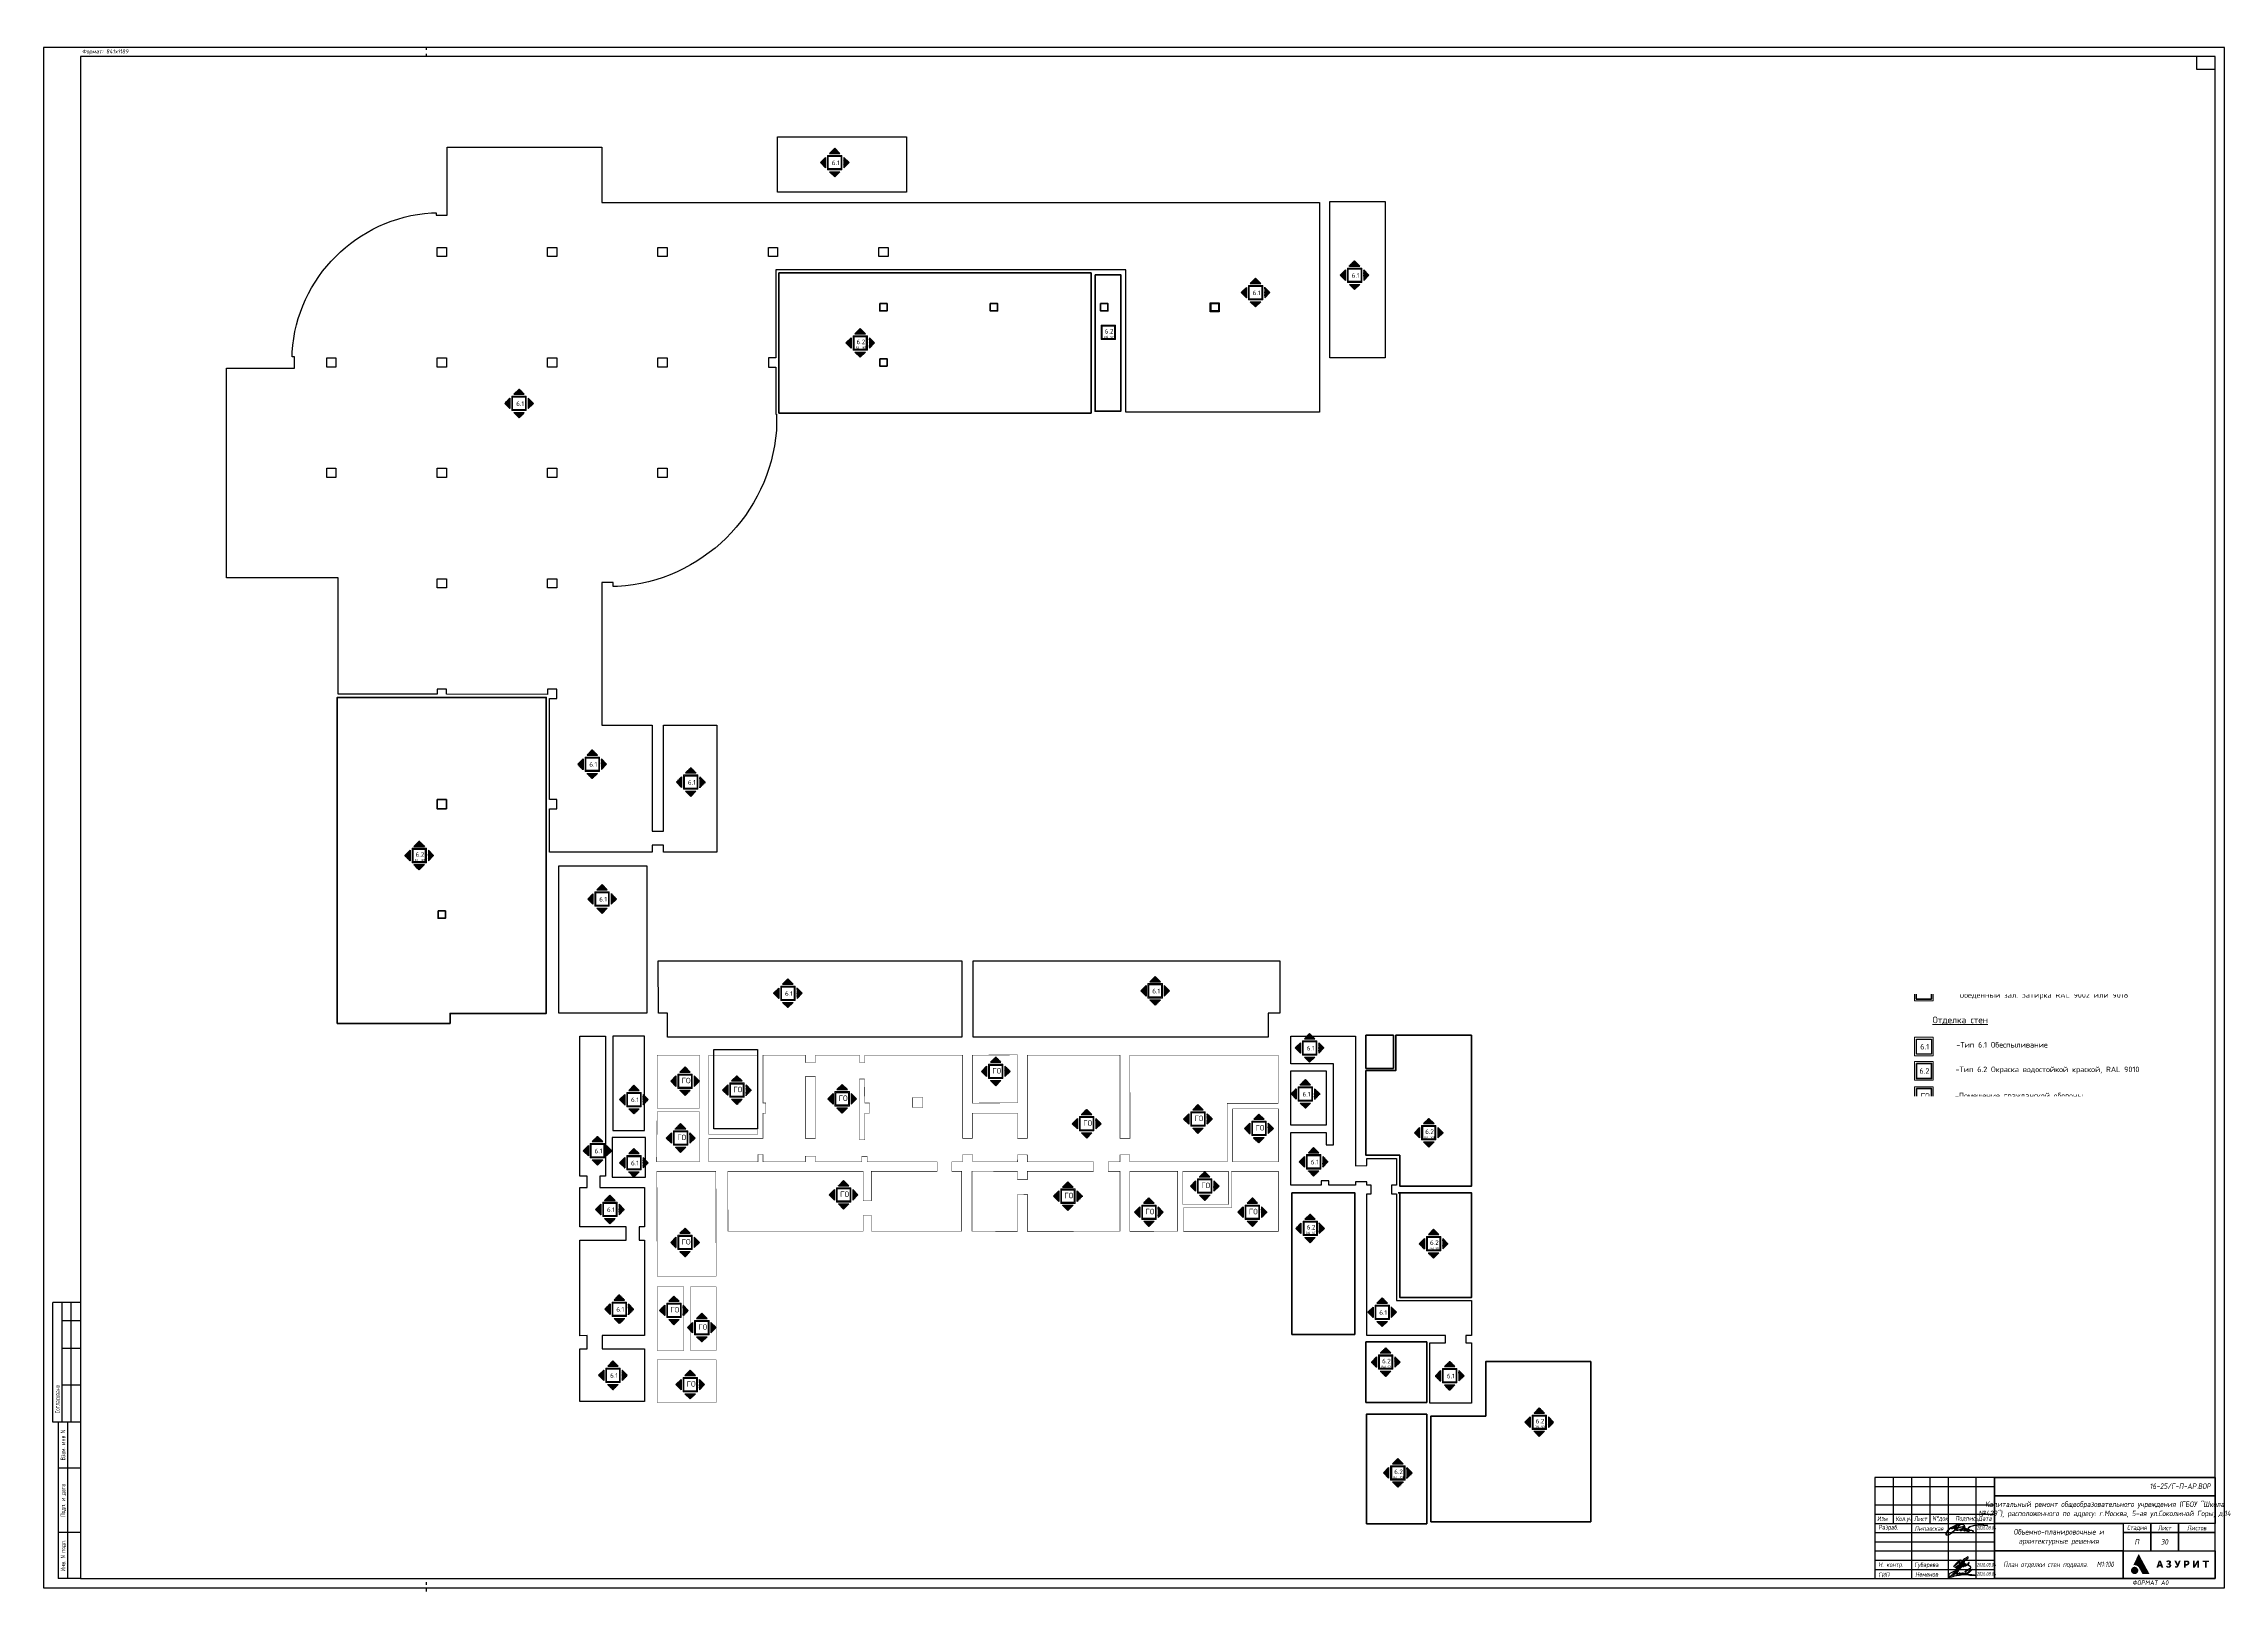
# Paper-space layout '24.стены подвала' of a CAD drawing. Header units: millimetres. Extents: x 267 to 1452, y -69 to 772.
# The model-space entities are those that its viewports show. They can reach past a viewport. Long polylines and large blocks are cut down to what shows.
import ezdxf
from ezdxf.enums import TextEntityAlignment as Align

# ---------------------------------------------------------------- set-up
doc = ezdxf.new("R2010")
doc.units = ezdxf.units.MM
doc.linetypes.add('ACAD_ISO03W100', pattern=[30, 12, -18])
doc.linetypes.add('ADSK_Штрих_ш3 п1_5', pattern=[4.5, 3, -1.5])
for name, color, linetype, lineweight in [('!!!_Отделка стен', 7, 'Continuous', 15), ('_STAMP', 250, 'Continuous', 30), ('_TEXT', 189, 'Continuous', 30), ('Подписи', 5, 'Continuous', 25), ('текст', 7, 'Continuous', 15)]:
    doc.layers.add(name, color=color, linetype=linetype, lineweight=lineweight)
doc.layers.add('_RAMKA', color=7, linetype='Continuous')
doc.layers.add('№ для экспертизы', color=250, linetype='Continuous')
doc.layers.get('Defpoints').off()
doc.styles.add('ISOCPEUR', font='isocpeur.ttf', dxfattribs={"height": 800})
doc.styles.add('ISOCPEUR_9', font='isocpeur.ttf', dxfattribs={"height": 80})
doc.styles.add('SIMPLEX', font='simplex.shx', dxfattribs={"width": 0.85, "oblique": 7})
doc.styles.add('Архитект', font='isocpeur.ttf', dxfattribs={"width": 0.8, "oblique": 8})
doc.styles.add('Архитектурный размер', font='isocpeur.ttf', dxfattribs={"width": 0.8, "oblique": 8})
doc.linetypes.add('зигзаг', pattern='A,0.00254,-5.08,[131,ltypeshp.shx,S=5.08,R=0,X=-5.08,Y=0],-10.16,[131,ltypeshp.shx,S=5.08,R=180,X=5.08,Y=0],-5.08', length=20.32254)
pattern_1 = [(45, (183184.327, -136582.77), (-35.355339, 35.355339), []), (45, (183219.683, -136582.77), (-35.355339, 35.355339), [62.5, -12.5, 0, -12.5])]

# ---------------------------------------------------------------- blocks, each defined once
blk = doc.blocks.new('_DOP_POLE')
at = {"layer": '_STAMP'}
for p, q in [((-15, 85), (-15, 150)), ((0, 150), (-15, 150)), ((-10, 85), (-10, 150)), ((-5, 85), (-5, 150)), ((0, 150), (0, 0)), ((0, 140), (-10, 140)), ((0, 125), (-10, 125)), ((0, 105), (-10, 105)), ((0, 85), (-15, 85)), ((-12, 85), (-12, 0)), ((-7, 85), (-7, 0)), ((0, 60), (-12, 60)), ((0, 25), (-12, 25)), ((0, 0), (-12, 0))]:
    blk.add_line(p, q, dxfattribs=at)
at = {"layer": '_TEXT', "style": 'ISOCPEUR', "width": 0.7}
for s, p in [('Согласовано', (-12.5, 97.5)), ('Взам. инв N', (-9.5, 72.5)), ('Подп. и дата', (-9.5, 42.5)), ('Инв. N подл.', (-9.5, 12.5))]:
    blk.add_text(s, height=2.5, rotation=90, dxfattribs=at).set_placement(p, align=Align.MIDDLE_CENTER)
blk = doc.blocks.new('*U52')
at = {"color": 0}
for p, q in [((1172, 827), (1172, 834)), ((1182, 827), (1172, 827))]:
    blk.add_line(p, q, dxfattribs=at)
at = {"layer": '_RAMKA', "color": 253, "linetype": 'ACAD_ISO03W100', "ltscale": 0.12}
for p, q in [((210, 834), (210, 841)), ((210, 0), (210, 7))]:
    blk.add_line(p, q, dxfattribs=at)
at = {"layer": '_RAMKA', "color": 0}
for points in [[(2, 2), (1187, 2), (1187, 839), (2, 839)], [(22, 7), (1182, 7), (1182, 834), (22, 834)]]:
    blk.add_lwpolyline(points, close=True, dxfattribs=at)
at = {"layer": '_RAMKA'}
blk.add_blockref('_DOP_POLE', (22, 7), dxfattribs=at)
at = {"layer": '_RAMKA', "color": 8, "insert": (23, 836.5), "char_height": 2.2, "attachment_point": 4, "style": 'SIMPLEX'}
blk.add_mtext_dynamic_manual_height_columns('Формат: 841x1189', width=59.756, gutter_width=12.5, heights=[0], dxfattribs=at)
at = {"layer": '_RAMKA', "color": 8, "style": 'SIMPLEX', "oblique": 7, "width": 0.85}
blk.add_attdef('ФОРМАТ_А', (1137, 3.5), '', height=2.5, dxfattribs=at)
blk = doc.blocks.new('Логотип Азурит')
at = {"layer": '_STAMP', "linetype": 'Continuous', "true_color": 0x2a3756}
h = blk.add_hatch(color=159, dxfattribs=at)
h.dxf.hatch_style = 1
h.paths.add_polyline_path([(-39.4, 8.5), (-40, 9.6), (-40.6, 10.7), (-41.1, 11.7), (-41.6, 12.6), (-41.8, 12.9), (-41.9, 13), (-41.9, 12.9), (-42, 12.8), (-42.4, 12), (-42.8, 11.2), (-43.1, 10.5), (-43.5, 9.7), (-44.2, 8.3), (-44.5, 7.6), (-44.7, 7.1), (-44.8, 6.9), (-44.7, 6.9), (-44.5, 7), (-44.3, 7), (-44.1, 7), (-43.9, 7), (-43.7, 6.9), (-43.6, 6.9), (-43.4, 6.9), (-43.2, 6.8), (-43.1, 6.7), (-42.9, 6.7), (-42.7, 6.6), (-42.6, 6.5), (-42.4, 6.4), (-42.3, 6.3), (-42.2, 6.2), (-42, 6), (-41.9, 5.9), (-41.8, 5.8), (-41.7, 5.7), (-41.6, 5.5), (-41.3, 4.9), (-41, 4.4), (-40.6, 3.6), (-40, 2.6), (-39.8, 2.1), (-37.9, 2.1), (-36.5, 2.1), (-35.9, 2.1), (-36.5, 3.1), (-36.8, 3.8), (-37.2, 4.4), (-37.7, 5.3), (-38.2, 6.3), (-38.5, 6.9), (-38.9, 7.5)])
at = {"layer": '_STAMP', "linetype": 'Continuous', "true_color": 0x1447b7}
h = blk.add_hatch(color=162, dxfattribs=at)
h.dxf.hatch_style = 1
h.paths.add_polyline_path([(-42.1, 4.2), (-42.1, 4.4), (-42.1, 4.6), (-42.2, 4.8), (-42.3, 4.9), (-42.4, 5.1), (-42.5, 5.3), (-42.6, 5.4), (-42.7, 5.5), (-42.8, 5.6), (-42.9, 5.7), (-43.1, 5.9), (-43.4, 6), (-43.6, 6), (-43.9, 6.1), (-44.2, 6.1), (-44.4, 6.1), (-44.5, 6), (-44.7, 6), (-44.9, 5.9), (-45, 5.8), (-45.2, 5.7), (-45.4, 5.6), (-45.5, 5.5), (-45.6, 5.3), (-45.7, 5.2), (-45.8, 5), (-45.9, 4.9), (-46, 4.7), (-46, 4.5), (-46.1, 4.3), (-46.1, 4.1), (-46.1, 3.9), (-46, 3.7), (-46, 3.5), (-45.9, 3.4), (-45.9, 3.2), (-45.8, 3.1), (-45.7, 3), (-45.6, 2.9), (-45.5, 2.8), (-45.4, 2.7), (-45.3, 2.6), (-45.2, 2.5), (-45.1, 2.4), (-45, 2.3), (-44.8, 2.3), (-44.7, 2.2), (-44.6, 2.2), (-44.4, 2.2), (-44.3, 2.1), (-44.1, 2.1), (-43.8, 2.1), (-43.6, 2.2), (-43.3, 2.3), (-43.1, 2.4), (-42.9, 2.5), (-42.7, 2.7), (-42.6, 2.8), (-42.4, 3), (-42.3, 3.1), (-42.3, 3.3), (-42.2, 3.5), (-42.1, 3.7), (-42.1, 3.8), (-42.1, 4)])
at = {"layer": '_STAMP', "linetype": 'Continuous', "true_color": 0x2a3756}
h = blk.add_hatch(color=159, dxfattribs=at)
h.dxf.hatch_style = 1
h.paths.add_polyline_path([(-29.3, 7.9), (-29.6, 8.8), (-29.9, 9.5), (-30.4, 9.5), (-30.9, 9.5), (-30.9, 9.4), (-31.3, 8.4), (-31.6, 7.3), (-32, 6.3), (-32.2, 5.6), (-32.1, 5.6), (-31.7, 5.6), (-31.2, 5.6), (-31.1, 6), (-31, 6.4), (-30.4, 6.4), (-29.8, 6.4), (-29.6, 6), (-29.5, 5.6), (-29, 5.6), (-28.5, 5.6), (-28.6, 5.8), (-28.9, 6.8)])
h.paths.add_polyline_path([(-30.8, 7.2), (-30.7, 7.3), (-30.6, 7.9), (-30.4, 8.4), (-30.4, 8.6), (-30.4, 8.7), (-30.4, 8.6), (-30.3, 8.4), (-30.2, 8.1), (-30.1, 7.7), (-30, 7.3), (-30, 7.2), (-30.4, 7.2)], flags=16)
h = blk.add_hatch(color=159, dxfattribs=at)
h.dxf.hatch_style = 1
h.paths.add_polyline_path([(-24.4, 7.3), (-24.5, 7.4), (-24.6, 7.5), (-24.7, 7.6), (-24.8, 7.6), (-24.7, 7.7), (-24.6, 7.8), (-24.5, 7.9), (-24.5, 8), (-24.4, 8.1), (-24.3, 8.2), (-24.3, 8.3), (-24.3, 8.3), (-24.3, 8.5), (-24.3, 8.7), (-24.3, 8.7), (-24.3, 8.8), (-24.4, 9), (-24.5, 9.1), (-24.6, 9.3), (-24.8, 9.4), (-24.9, 9.5), (-25.1, 9.5), (-25.3, 9.6), (-25.6, 9.6), (-25.7, 9.6), (-25.9, 9.6), (-26.1, 9.6), (-26.2, 9.5), (-26.4, 9.5), (-26.5, 9.4), (-26.7, 9.3), (-26.8, 9.2), (-26.9, 9.2), (-26.8, 9), (-26.6, 8.7), (-26.5, 8.5), (-26.5, 8.5), (-26.5, 8.5), (-26.3, 8.6), (-26.2, 8.7), (-26.1, 8.7), (-25.9, 8.8), (-25.8, 8.8), (-25.7, 8.8), (-25.6, 8.8), (-25.5, 8.8), (-25.5, 8.7), (-25.4, 8.7), (-25.3, 8.6), (-25.3, 8.6), (-25.3, 8.5), (-25.3, 8.4), (-25.3, 8.3), (-25.3, 8.2), (-25.4, 8.1), (-25.4, 8.1), (-25.4, 8.1), (-25.5, 8), (-25.6, 8), (-25.8, 8), (-26.1, 8), (-26.1, 7.6), (-26.1, 7.2), (-25.8, 7.2), (-25.5, 7.2), (-25.5, 7.2), (-25.4, 7.2), (-25.3, 7.2), (-25.3, 7.1), (-25.2, 7.1), (-25.2, 7), (-25.2, 7), (-25.2, 6.9), (-25.2, 6.8), (-25.2, 6.7), (-25.2, 6.6), (-25.2, 6.6), (-25.3, 6.5), (-25.3, 6.5), (-25.4, 6.5), (-25.4, 6.4), (-25.5, 6.4), (-25.7, 6.4), (-25.8, 6.4), (-25.9, 6.4), (-26, 6.4), (-26.2, 6.5), (-26.3, 6.6), (-26.4, 6.7), (-26.5, 6.8), (-26.8, 6.5), (-26.9, 6.3), (-27, 6.2), (-27, 6.1), (-27, 6.1), (-26.9, 6.1), (-26.8, 6), (-26.6, 5.8), (-26.4, 5.7), (-26.2, 5.6), (-26, 5.6), (-25.8, 5.6), (-25.5, 5.6), (-25.3, 5.6), (-25.1, 5.6), (-25, 5.7), (-24.9, 5.7), (-24.7, 5.8), (-24.6, 5.9), (-24.5, 5.9), (-24.4, 6), (-24.4, 6.1), (-24.3, 6.2), (-24.3, 6.4), (-24.2, 6.5), (-24.2, 6.7), (-24.2, 6.8), (-24.2, 6.9), (-24.2, 7.1), (-24.3, 7.2), (-24.3, 7.3)])
h = blk.add_hatch(color=159, dxfattribs=at)
h.dxf.hatch_style = 1
h.paths.add_polyline_path([(-19.6, 8), (-19.4, 8.7), (-19.1, 9.2), (-19, 9.5), (-19.2, 9.5), (-19.5, 9.5), (-20, 9.5), (-20, 9.4), (-20.3, 8.7), (-20.6, 7.8), (-20.6, 7.7), (-20.7, 7.6), (-20.7, 7.6), (-20.7, 7.7), (-20.8, 8), (-21, 8.4), (-21.3, 9.1), (-21.5, 9.5), (-22.1, 9.5), (-22.6, 9.5), (-22.4, 9.2), (-21.9, 8.2), (-21.3, 7.1), (-21.1, 6.6), (-21.1, 6.6), (-21.1, 6.5), (-21.1, 6.5), (-21.2, 6.4), (-21.3, 6.4), (-21.4, 6.4), (-21.5, 6.4), (-21.5, 6.4), (-21.6, 6.4), (-21.7, 6.5), (-21.8, 6.5), (-21.9, 6.5), (-21.9, 6.4), (-22.1, 6), (-22.2, 5.9), (-22.2, 5.8), (-22.1, 5.8), (-21.9, 5.7), (-21.8, 5.6), (-21.7, 5.6), (-21.5, 5.6), (-21.3, 5.6), (-21.1, 5.6), (-21, 5.6), (-20.9, 5.7), (-20.8, 5.7), (-20.7, 5.8), (-20.6, 5.8), (-20.6, 5.9), (-20.5, 6), (-20.3, 6.2), (-20.3, 6.4), (-20.2, 6.5), (-19.9, 7.3)])
h = blk.add_hatch(color=159, dxfattribs=at)
h.dxf.hatch_style = 1
h.paths.add_polyline_path([(-14.5, 7.5), (-14.4, 7.6), (-14.4, 7.7), (-14.3, 8), (-14.3, 8.2), (-14.3, 8.4), (-14.4, 8.6), (-14.4, 8.8), (-14.5, 8.9), (-14.6, 9), (-14.6, 9.1), (-14.7, 9.2), (-14.8, 9.3), (-14.9, 9.4), (-15.1, 9.4), (-15.2, 9.5), (-15.3, 9.5), (-15.5, 9.5), (-16.3, 9.5), (-17.2, 9.5), (-17.2, 7.6), (-17.2, 5.6), (-16.7, 5.6), (-16.3, 5.6), (-16.3, 6.2), (-16.3, 6.8), (-15.9, 6.8), (-15.6, 6.8), (-15.4, 6.9), (-15.2, 6.9), (-15, 7), (-14.8, 7.1), (-14.7, 7.2), (-14.6, 7.4)])
h.paths.add_polyline_path([(-15.6, 7.7), (-15.7, 7.7), (-16, 7.7), (-16.3, 7.7), (-16.3, 8.2), (-16.3, 8.7), (-15.9, 8.7), (-15.6, 8.7), (-15.6, 8.7), (-15.5, 8.7), (-15.4, 8.6), (-15.4, 8.5), (-15.3, 8.4), (-15.3, 8.4), (-15.3, 8.2), (-15.3, 8.1), (-15.3, 8), (-15.3, 7.9), (-15.4, 7.9), (-15.4, 7.8), (-15.4, 7.8), (-15.5, 7.7)], flags=16)
h = blk.add_hatch(color=159, dxfattribs=at)
h.dxf.hatch_style = 1
h.paths.add_polyline_path([(-10.1, 7.8), (-10, 8), (-9.9, 8.1), (-9.9, 7.9), (-10, 7.5), (-10, 6.7), (-10, 5.6), (-9.5, 5.6), (-9, 5.6), (-9, 7.6), (-9, 9.5), (-9.5, 9.5), (-10, 9.5), (-10.4, 8.9), (-10.8, 8.1), (-11, 7.8), (-11.3, 7.3), (-11.4, 7.1), (-11.4, 7), (-11.4, 7.3), (-11.4, 7.8), (-11.4, 8.6), (-11.4, 9.5), (-11.9, 9.5), (-12.3, 9.5), (-12.3, 7.6), (-12.3, 5.6), (-11.9, 5.6), (-11.4, 5.6), (-11.2, 5.9), (-10.6, 6.9), (-10.3, 7.4)])
h = blk.add_hatch(color=159, dxfattribs=at)
h.dxf.hatch_style = 1
h.paths.add_polyline_path([(-3.7, 9.1), (-3.7, 9.5), (-5.4, 9.5), (-7.1, 9.5), (-7.1, 9.1), (-7.1, 8.7), (-6.5, 8.7), (-5.9, 8.7), (-5.9, 7.2), (-5.9, 5.6), (-5.4, 5.6), (-5, 5.6), (-5, 7.2), (-5, 8.7), (-4.3, 8.7), (-3.7, 8.7)])
blk = doc.blocks.new('подпись Липавская')
at = {"color": 162, "lineweight": 18, "true_color": 0x0034d1}
for points, knots in [([(2.4, -0.6), (1.9, -1.1), (1.5, -1.5), (0.6, -2.3), (0.2, -2.6), (-0.4, -3.1), (-0.8, -3.3), (-1.5, -3.6), (-1.9, -3.7), (-2.4, -3.8), (-2.6, -3.8), (-2.9, -3.6), (-3, -3.5), (-3.1, -3.2), (-3, -3.1), (-3, -2.6), (-2.9, -2.3), (-2.6, -1.9), (-2.5, -1.7), (-2, -1), (-1.6, -0.6), (-0.8, 0.1), (-0.4, 0.4), (0.6, 0.9), (1, 1.2), (1.6, 1.4), (1.6, 1.4), (1.7, 1.5)], [1.927995, 1.927995, 1.927995, 1.927995, 2.162861, 2.162861, 2.342684, 2.342684, 2.481252, 2.481252, 2.589465, 2.589465, 2.644352, 2.644352, 2.684993, 2.684993, 2.725633, 2.725633, 2.816518, 2.816518, 2.907403, 2.907403, 3.101021, 3.101021, 3.294638, 3.294638, 3.488255, 3.488255, 3.514244, 3.514244, 3.514244, 3.514244]), ([(1.5, 0.1), (1.6, 0.1), (1.8, 0.1), (2, 0.2), (2.1, 0.3), (2.5, 0.4), (2.7, 0.6), (3, 0.7)], [0.9055552, 0.9055552, 0.9055552, 0.9055552, 0.9629326, 0.9629326, 1.02031, 1.02031, 1.1239395, 1.1239395, 1.1239395, 1.1239395]), ([(6.8, 0.3), (6.6, 0.1), (6.3, 0), (5.8, -0.3), (5.5, -0.5), (5, -0.7), (4.7, -0.8), (4.2, -1), (4, -1), (3.6, -1.1), (3.4, -1.1), (3, -1.1), (2.8, -1.1), (2.6, -1), (2.5, -1), (2.4, -0.8), (2.3, -0.7), (2.4, -0.6)], [4.3062538, 4.3062538, 4.3062538, 4.3062538, 4.4138757, 4.4138757, 4.5214976, 4.5214976, 4.6291196, 4.6291196, 4.7090277, 4.7090277, 4.7729116, 4.7729116, 4.8231548, 4.8231548, 4.8495834, 4.8495834, 4.87234, 4.87234, 4.87234, 4.87234]), ([(2.8, -0.2), (3.1, 0.1), (3.6, 0.3), (4.3, 0.6), (4.6, 0.7), (5.2, 0.9), (5.6, 0.9), (6.2, 1), (6.5, 1), (6.8, 1)], [4.9347748, 4.9347748, 4.9347748, 4.9347748, 5.0568055, 5.0568055, 5.1788362, 5.1788362, 5.3146558, 5.3146558, 5.3908243, 5.3908243, 5.3908243, 5.3908243]), ([(5.1, 2.3), (5.5, 2.3), (5.9, 2.2), (6.5, 2), (6.7, 2), (7.1, 1.6), (7.3, 1.3), (7.3, 1), (7.2, 0.9), (7.2, 0.8)], [3.9400756, 3.9400756, 3.9400756, 3.9400756, 4.077799, 4.077799, 4.1515227, 4.1515227, 4.2252463, 4.2252463, 4.2499379, 4.2499379, 4.2499379, 4.2499379]), ([(7.2, 0.8), (7.3, 0.7), (7.3, 0.5), (7.3, 0.3), (7.3, 0.2), (7.3, 0), (7.2, 0), (7.2, 0)], [5.43291642, 5.43291642, 5.43291642, 5.43291642, 5.46279586, 5.46279586, 5.4926753, 5.4926753, 5.50331351, 5.50331351, 5.50331351, 5.50331351]), ([(7.2, 0), (7.4, 0), (7.5, 0), (7.8, 0), (8, 0), (8.2, -0.2), (8.3, -0.3), (8.3, -0.4)], [6.0978529, 6.0978529, 6.0978529, 6.0978529, 6.1425729, 6.1425729, 6.1872929, 6.1872929, 6.2036694, 6.2036694, 6.2036694, 6.2036694]), ([(8.7, -0.5), (8.8, -0.1), (9.2, 0.3), (9.8, 0.8), (10.2, 1.1), (11, 1.4), (11.4, 1.5), (12.7, 1.7), (13.6, 1.8), (15, 1.9), (15.7, 1.9), (16.8, 1.9), (17.2, 1.9), (18, 1.8), (18.5, 1.8), (19.2, 1.7), (19.4, 1.7), (19.7, 1.7)], [7.769656, 7.769656, 7.769656, 7.769656, 7.921996, 7.921996, 8.074335, 8.074335, 8.226675, 8.226675, 8.542229, 8.542229, 8.775159, 8.775159, 8.93404, 8.93404, 9.09292, 9.09292, 9.186254, 9.186254, 9.186254, 9.186254]), ([(6.6, -0.7), (6.5, -0.8), (6.4, -0.9), (6, -1.1), (5.7, -1.3), (5.4, -1.4), (5.3, -1.4), (5.2, -1.4), (5.1, -1.4), (5, -1.4), (5, -1.4), (4.9, -1.4), (4.8, -1.3), (4.8, -1.1), (4.8, -1.1), (4.9, -1), (4.9, -1), (4.9, -0.9), (5, -0.9), (5.1, -0.8), (5.3, -0.7), (5.5, -0.6), (5.6, -0.5), (5.9, -0.4), (6, -0.3), (6.3, -0.3), (6.3, -0.3), (6.4, -0.2)], [5.5967371, 5.5967371, 5.5967371, 5.5967371, 5.6654435, 5.6654435, 5.7341498, 5.7341498, 5.7599769, 5.7599769, 5.7754743, 5.7754743, 5.7848694, 5.7848694, 5.7920528, 5.7920528, 5.7992363, 5.7992363, 5.8064198, 5.8064198, 5.8255794, 5.8255794, 5.8652806, 5.8652806, 5.9049817, 5.9049817, 5.9720452, 5.9720452, 5.9983972, 5.9983972, 5.9983972, 5.9983972]), ([(7.7, -1.2), (7.7, -1.3), (7.6, -1.3), (7.4, -1.4), (7.3, -1.5), (7.1, -1.5), (7, -1.5), (6.9, -1.4), (6.9, -1.4), (6.8, -1.3), (6.8, -1.2), (6.8, -1.1), (6.8, -1), (6.9, -0.9), (6.9, -0.9), (7, -0.8), (7.1, -0.7), (7.4, -0.6), (7.6, -0.5), (7.7, -0.5)], [6.3030834, 6.3030834, 6.3030834, 6.3030834, 6.3311025, 6.3311025, 6.3581066, 6.3581066, 6.3684891, 6.3684891, 6.3749758, 6.3749758, 6.3814625, 6.3814625, 6.3879491, 6.3879491, 6.4022384, 6.4022384, 6.4305971, 6.4305971, 6.4944159, 6.4944159, 6.4944159, 6.4944159]), ([(8.6, -1.2), (8.5, -1.3), (8.4, -1.3), (8.3, -1.4), (8.2, -1.4), (8.1, -1.5), (8, -1.5), (7.9, -1.4), (7.8, -1.4), (7.7, -1.3), (7.7, -1.3), (7.7, -1.2)], [6.63437936, 6.63437936, 6.63437936, 6.63437936, 6.65591892, 6.65591892, 6.6718971, 6.6718971, 6.68234273, 6.68234273, 6.6889962, 6.6889962, 6.69151939, 6.69151939, 6.69151939, 6.69151939]), ([(9.7, -1.1), (9.9, -1.1), (10.3, -1), (11, -1), (11.3, -1), (11.8, -1.2), (11.9, -1.4), (12.1, -1.8), (12, -2.1), (11.8, -2.3), (11.7, -2.4), (11.3, -2.5), (11.2, -2.5), (10.6, -2.5), (10.3, -2.5), (9.7, -2.3), (9.5, -2.2), (9.1, -2), (8.9, -1.9), (8.6, -1.5), (8.6, -1.4), (8.6, -1.2)], [7.0162906, 7.0162906, 7.0162906, 7.0162906, 7.0993883, 7.0993883, 7.1824861, 7.1824861, 7.2545595, 7.2545595, 7.301037, 7.301037, 7.3475144, 7.3475144, 7.3939919, 7.3939919, 7.486045, 7.486045, 7.578098, 7.578098, 7.6546435, 7.6546435, 7.6967383, 7.6967383, 7.6967383, 7.6967383]), ([(9.2, -0.6), (9.2, -0.6), (9.3, -0.6), (9.5, -0.5), (9.5, -0.5), (9.6, -0.5), (9.7, -0.6), (9.8, -0.8), (9.8, -0.8), (9.8, -0.9), (9.8, -1), (9.8, -1), (9.7, -1.1), (9.7, -1.1)], [6.85701628, 6.85701628, 6.85701628, 6.85701628, 6.88166544, 6.88166544, 6.8944683, 6.8944683, 6.90289754, 6.90289754, 6.91132677, 6.91132677, 6.91975601, 6.91975601, 6.93200035, 6.93200035, 6.93200035, 6.93200035])]:
    blk.add_open_spline(points, degree=3, knots=knots, dxfattribs=at)
blk.add_spline([(0, 0), (0, -0.1), (0.3, -0.2), (0.8, 0), (1.4, 0.3), (1.9, 0.6), (2.3, 0.9), (2.7, 1.2), (2.9, 1.5), (3, 1.7), (3, 1.9), (2.7, 1.9), (2.4, 1.7), (1.8, 1.3), (1.5, 1), (1.2, 0.5), (1.1, 0.1), (1.2, -0.1), (1.6, -0.2), (2.1, 0), (2.5, 0.2), (2.9, 0.4), (3.5, 0.7), (4.1, 1.2), (4.6, 1.8), (4.8, 2.1), (4.9, 2.3), (4.5, 2.1), (4.1, 1.7), (3.7, 1.3), (3.1, 0.5), (2.4, -0.2), (1.7, -1), (0.7, -1.8), (-0.1, -2.5), (-1.4, -3.3), (-2.7, -3.4), (-2.7, -2.6), (-2.3, -1.8), (-1.6, -1), (-0.5, -0.1), (1, 0.8), (2, 1.3), (3.5, 1.8), (4.9, 2), (5.9, 2), (6.5, 1.8), (6.9, 1.5), (7, 1.1), (6.6, 0.4), (5.7, -0.1), (4.4, -0.6), (3.4, -0.9), (2.6, -0.8), (3.8, 0.1), (4.9, 0.5), (6.3, 0.7), (7.1, 0.5), (7, 0.1), (6.8, -0.2), (6.4, -0.5), (5.9, -0.9), (5, -1.2), (5.4, -0.9), (5.6, -0.8), (5.9, -0.6), (6.2, -0.5), (6.9, -0.3), (7.6, -0.2), (8, -0.4), (8.1, -0.4), (8, -0.6), (7.7, -1), (7.3, -1.2), (7, -1.2), (7.2, -1), (7.4, -0.9), (7.8, -0.7), (8.1, -0.6), (8.4, -0.6), (8.5, -0.7), (8.4, -1.1), (8.2, -1.2), (8, -1.2), (8, -1), (8.2, -0.9), (8.7, -0.9), (9, -0.9), (9.6, -0.8), (9.4, -1.1), (10.8, -1.2), (11.7, -1.6), (11.8, -1.9), (10.3, -2.2), (9.5, -1.9), (8.9, -1.5), (8.8, -0.7), (9.2, -0.1), (9.8, 0.5), (10.7, 1), (12.2, 1.4), (13.8, 1.6), (15.5, 1.7), (16.6, 1.7), (17.2, 1.6), (18.3, 1.6), (19.6, 1.4)], degree=3, dxfattribs=at)
for points in [[(0.2, 0.1), (0.5, 0.1), (0.6, 0.2), (0.9, 0.3)], [(1.6, 0.7), (1.9, 0.9), (2.1, 1), (2.3, 1.2)], [(2, 1.1), (1.8, 0.9), (1.7, 0.8), (1.6, 0.7)], [(3.3, 0.4), (3.1, 0.2), (3, 0), (2.8, -0.2)], [(3.2, 2), (3.6, 2), (3.9, 2.1), (4.2, 2.2)], [(8.3, -0.4), (8.4, -0.4), (8.6, -0.4), (8.7, -0.5)]]:
    blk.add_open_spline(points, degree=3, dxfattribs=at)
blk = doc.blocks.new('A$C87e5faed')
at = {"color": 172, "true_color": 0x1616e3}
for p, q in [((4.5, 4), (1.3, 0.4)), ((1.3, 0.4), (4.4, 3.1)), ((1.3, 0.4), (4.4, 3)), ((4.5, 3.9), (1.4, 0.4)), ((2.7, -0.6), (4.6, 1.4)), ((2.8, -0.6), (4.6, 1.3)), ((3.9, 0), (3.2, -0.6)), ((3.9, 0), (4, 0.1)), ((4, 0.1), (4.6, 0.7)), ((4.1, 0.2), (4.6, 0.6)), ((4.5, 3.2), (4.7, 3.4)), ((4.5, 3.1), (4.7, 3.3)), ((4.6, 1.4), (5.1, 1.9)), ((4.6, 1.4), (4.9, 1.8)), ((4.6, 0.5), (4.6, 0.3)), ((4.6, 0.3), (4.8, 0.2)), ((4.7, 0.7), (7.2, 2.9)), ((4.9, 1.3), (4.7, 0.9)), ((4.7, 0.7), (4.7, 0.6)), ((4.7, 0.6), (4.7, 0.3)), ((4.7, 0.3), (4.8, 0.3)), ((4.8, 0.8), (7.2, 3)), ((5, 1.3), (4.8, 0.8)), ((4.8, 0.3), (5.3, 0.4)), ((4.8, 0.2), (5.3, 0.4)), ((4.8, 0.2), (5.3, 0.4)), ((7.2, 3), (5, 1.3)), ((7.1, 3), (5, 1.3)), ((5.1, 2), (7.4, 4.8)), ((5.2, 2.1), (7.4, 4.8)), ((5.3, 0.4), (7.5, 2)), ((5.3, 0.4), (6.5, 1.2)), ((6.7, 1.4), (6.2, 0.8)), ((6.5, 1.2), (6.2, 0.8)), ((6.7, 1.4), (7.6, 2)), ((6.7, 0.6), (7.1, 0.9)), ((7.5, 2), (6.8, 1.5)), ((6.8, 0.5), (7.2, 1)), ((6.9, 1.5), (6.9, 1.5)), ((7.8, 1.8), (7.1, 0.9)), ((7.2, 1), (8, 1.7)), ((7.9, 1.7), (7.2, 1)), ((7.2, 1), (7.3, 0.8)), ((7.3, 1), (8, 1.6)), ((7.4, 0.9), (7.3, 1)), ((7.3, 0.8), (7.5, 0.8)), ((7.4, 4.8), (8.7, 5.6)), ((7.4, 4.8), (8.7, 5.6)), ((7.4, 0.9), (7.5, 0.9)), ((7.5, 2), (7.6, 2)), ((7.5, 0.8), (7.8, 0.9)), ((7.5, 0.9), (7.8, 0.9)), ((7.8, 0.9), (9, 1.7)), ((7.8, 0.9), (9.1, 1.6)), ((9.2, 1.5), (10.5, 0.4)), ((9.2, 1.4), (10.5, 0.4)), ((9.7, 2.6), (9.6, 2.6)), ((9.7, 2.5), (9.6, 2.5)), ((9.8, 2.5), (9.7, 2.6)), ((9.7, 2.5), (9.7, 2.5)), ((3, -0.7), (2.7, -0.6)), ((3, -0.7), (2.8, -0.6)), ((3.2, -0.6), (3, -0.7)), ((3.3, -0.6), (3, -0.7)), ((3.9, 0), (3.3, -0.6)), ((10.2, -0.7), (7.3, -2.5)), ((10.2, -0.8), (7.3, -2.6))]:
    blk.add_line(p, q, dxfattribs=at)
for points in [[(3.9, 0), (3.1, -0.2), (2.4, -0.3), (2.1, -0.3), (2.1, -0.1), (2.4, 0.2), (4.5, 1.6)], [(4, 0.1), (3.1, -0.2), (2.4, -0.3), (2.2, -0.2), (2.2, -0.1), (2.5, 0.2), (4.5, 1.6), (4.6, 1.4)], [(4.6, 0.5), (4.2, 0.1), (4, 0.1)], [(4.6, 0.6), (4.6, 0.5), (4.2, 0.2), (4.1, 0.2)], [(4.5, 3.1), (4.4, 2.2), (4.6, 1.6)], [(4.4, 3), (4.4, 2.2), (4.5, 1.6)], [(4.6, 1.6), (5.1, 2)], [(4.6, 1.6), (4.9, 1.8)], [(4.6, 1.6), (4.6, 1.4)], [(4.6, 1.4), (4.7, 0.9)], [(4.6, 1.3), (4.7, 0.9), (4.6, 0.7)]]:
    blk.add_lwpolyline(points, dxfattribs=at)
for points in [[(4.7, 3.3), (5.1, 3.7, 0.664719), (5, 3.9, 0.116051), (4.6, 3.6, 0.12803), (4.5, 3.4), (4.4, 3.1)], [(4.7, 3.4), (5.1, 3.7, 0.620604), (5, 3.8, 0.116009), (4.7, 3.6, 0.126024), (4.5, 3.3), (4.5, 3.2)], [(5.1, 1.9), (5.4, 2.1), (9.2, 5.1, 0.828646), (8.7, 5.6)], [(5.2, 2.1), (5.4, 2.2), (9.1, 5.1, 0.817588), (8.7, 5.6)]]:
    blk.add_lwpolyline(points, format="xyb", dxfattribs=at)
for centre, radius, start, end in [((6.4, 0.7), 0.164, 144.8899, 225.505), ((6.4, 0.7), 0.222, 144.8899, 225.505), ((6.5, 0.9), 0.486, 237.4946, 304.5474), ((6.5, 0.9), 0.428, 237.4946, 304.5474), ((7.2, 2.9), 0.0636, 335.3486, 107.8343), ((7.9, 1.7), 0.131, 327.1495, 150.1539), ((7.9, 1.7), 0.0731, 327.1495, 150.1539), ((9.7, 1.9), 0.682, 96.4472, 194.9902), ((9.7, 1.9), 0.624, 96.4472, 193.5642), ((8.4, 3), 1.49, 299.157, 339.3007), ((8.4, 3), 1.44, 299.6881, 338.4776), ((9.7, 1.9), 0.624, 199.0634, 220.3111), ((9.7, 1.9), 0.682, 200.0512, 220.3111), ((9.9, -0.1), 0.707, 295.4048, 36.3986), ((9.9, -0.1), 0.765, 295.4048, 36.3986)]:
    blk.add_arc(centre, radius, start, end, dxfattribs=at)
blk = doc.blocks.new('Неменов')
at = {"layer": 'Подписи'}
for points in [[(44385.28, 26773.62), (44385.4, 26773.92), (44385.82, 26774.46), (44386.26, 26774.88), (44386.68, 26775.31), (44386.92, 26775.52), (44387.56, 26776.07), (44386.71, 26775.48), (44386.36, 26775.33), (44385.84, 26775.08), (44385.47, 26774.85), (44385.17, 26774.54), (44384.9, 26774.25), (44384.73, 26774), (44384.56, 26773.64), (44384.97, 26774.05), (44385.56, 26774.6), (44386.05, 26775.09), (44386.7, 26775.75), (44387.01, 26776.08), (44387.52, 26776.69), (44387.97, 26777.16), (44388.49, 26777.69), (44388.73, 26777.9), (44389, 26778.06), (44389.12, 26778.06), (44389.12, 26777.92), (44388.98, 26777.64), (44388.37, 26777.08), (44387.89, 26776.67), (44387.28, 26776.32), (44386.37, 26775.82), (44385.14, 26775.39), (44383.93, 26774.83), (44383.43, 26774.36), (44383.22, 26773.85), (44383.22, 26773.49), (44383.72, 26773.37), (44384.08, 26773.64), (44385.13, 26774.59), (44386.04, 26775.51), (44386.97, 26776.37), (44385.33, 26774.76)], [(44386.27, 26774.52), (44386.76, 26774.69), (44387.03, 26774.95), (44386.83, 26774.95), (44386.31, 26774.62), (44386.27, 26774.52), (44386.27, 26774.45), (44387.35, 26774.7), (44386.98, 26774.46), (44387.97, 26774.88), (44387.47, 26774.52), (44387.47, 26774.4), (44388.35, 26774.86), (44388, 26774.48), (44389.15, 26774.96), (44388.51, 26774.46), (44389.67, 26774.88), (44389.02, 26774.44), (44390, 26774.86), (44389.59, 26774.46), (44390.84, 26774.98), (44390.23, 26774.54), (44391.84, 26775.15), (44392.4, 26775.45), (44392.82, 26775.9), (44393.19, 26776.38), (44392.41, 26775.93), (44391.71, 26775.35), (44391.18, 26774.88), (44390.97, 26774.55), (44390.97, 26774.44), (44391.38, 26774.51), (44391.54, 26774.67), (44391.11, 26774.67), (44390.59, 26774.54), (44390.46, 26774.41), (44390.9, 26774.2), (44394.9, 26773.96)], [(44383.03, 26772.46), (44383.03, 26772.68), (44383.41, 26772.91), (44384.1, 26773.16), (44385.03, 26773.42), (44386.21, 26773.74), (44387.75, 26774), (44389.31, 26774.23), (44390.9, 26774.23), (44392.49, 26774.23), (44394.9, 26773.96)]]:
    blk.add_spline(points, degree=3, dxfattribs=at)
blk = doc.blocks.new('_Azurit_Stamp 1')
at = {"layer": '_STAMP', "lineweight": -2}
for p, q in [((-185, 50), (-120, 50)), ((-120, 55), (-120, 0)), ((-185, 40), (-120, 40)), ((-185, 25), (-120, 25)), ((-185, 20), (-120, 20)), ((-185, 15), (-120, 15)), ((-185, 10), (-120, 10)), ((-185, 5), (-120, 5))]:
    blk.add_line(p, q, dxfattribs=at)
at = {"layer": '_STAMP', "lineweight": 30}
for p, q in [((-175, 55), (-175, 30)), ((-165, 55), (-165, 0)), ((-155, 55), (-155, 30)), ((-145, 55), (-145, 0)), ((-130, 55), (-130, 0)), ((-185, 35), (-120, 35)), ((-185, 30), (-120, 30))]:
    blk.add_line(p, q, dxfattribs=at)
at = {"layer": '_STAMP', "lineweight": -2}
blk.add_lwpolyline([(-185, 0), (0, 0), (0, 55), (-185, 55)], close=True, dxfattribs=at)
at = {"layer": '_STAMP', "lineweight": 30}
for points in [[(-185, 0), (0, 0), (0, 55), (-185, 55)], [(-120, 55), (0, 55), (0, 45), (-120, 45)], [(-120, 45), (0, 45), (0, 30), (-120, 30)], [(-120, 30), (-50, 30), (-50, 15), (-120, 15)], [(-50, 25), (-35, 25), (-35, 30), (-50, 30)], [(-50, 15), (-35, 15), (-35, 25), (-50, 25)], [(-35, 25), (-20, 25), (-20, 30), (-35, 30)], [(-35, 15), (-20, 15), (-20, 25), (-35, 25)], [(-20, 25), (0, 25), (0, 30), (-20, 30)], [(-20, 15), (0, 15), (0, 25), (-20, 25)], [(-120, 15), (-50, 15), (-50, 0), (-120, 0)], [(-50, 15), (0, 15), (0, 0), (-50, 0)]]:
    blk.add_lwpolyline(points, close=True, dxfattribs=at)
at = {"color": 172, "true_color": 0x1616e3}
blk.add_blockref('подпись Липавская', (-143.3, 27.3), dxfattribs=at)
at = {"linetype": 'Continuous'}
blk.add_blockref('Логотип Азурит', (0.3, 0.3), dxfattribs=at)
at = {"color": 241, "ltscale": 100, "true_color": 0xf7abae, "xscale": 1.266684842857199, "yscale": 1.266684842857199, "zscale": 1.266684842857199}
blk.add_blockref('Неменов', (-56364.3, -33912.3), dxfattribs=at)
at = {"color": 241, "ltscale": 100, "true_color": 0xf7abae}
blk.add_blockref('A$C87e5faed', (-143.4, 6.1), dxfattribs=at)
at = {"layer": '_STAMP', "style": 'Архитект', "oblique": 8, "width": 0.7}
for p in [(-129.6, 26.5), (-129.6, 6.5), (-129.6, 1.5)]:
    blk.add_text('2026.08.04', height=2, dxfattribs=at).set_placement(p)
at = {"layer": '_STAMP', "color": 7, "lineweight": -2, "attachment_point": 4}
for s, width, gutter_width, heights, insert, char_height, style in [('{\\C256;\\c0;16-25/Г-П-АР.ВОР}', 69.159, 0, [9.61], (-35.5, 50.2), 3, 'Архитектурный размер'), ('Изм', 10, 12.5, [0], (-183.7, 32.5), 2.5, 'Архитект'), ('Разраб.', 20, 12.5, [0], (-183, 27.5), 2.5, 'Архитект'), ('Кол.уч', 10, 12.5, [0], (-173.7, 32.2), 2.5, 'Архитект'), ('Лист', 10, 12.5, [0], (-163.7, 32.5), 2.5, 'Архитект'), ('Липавская', 19.036, 12.5, [0], (-163.4, 27.2), 2.5, 'Архитект'), ('N%%Dдок', 10, 12.5, [0], (-153.7, 32.5), 2.5, 'Архитект'), ('Подпись', 10, 12.5, [0], (-141.2, 32.5), 2.5, 'Архитект'), ('Дата', 10, 12.5, [0], (-128.7, 32.5), 2.5, 'Архитект'), ('Н. контр.', 20, 12.5, [0], (-183, 7.3), 2.5, 'Архитект'), ('ГИП', 20, 12.5, [0], (-183, 2), 2.5, 'Архитектурный размер'), ('Губарева', 19.036, 12.5, [0], (-163.4, 7.2), 2.5, 'Архитект'), ('Неменов', 19.036, 12.5, [0], (-163, 2.3), 2.5, 'Архитектурный размер')]:
    blk.add_mtext_dynamic_manual_height_columns(s, width=width, gutter_width=gutter_width, heights=heights, dxfattribs=dict(at, insert=insert, char_height=char_height, style=style))
at = {"layer": '_STAMP', "color": 7, "lineweight": -2, "char_height": 3, "attachment_point": 5, "style": 'Архитектурный размер'}
for s, insert, width in [('Капитальный ремонт общеобразовательного учреждения (ГБОУ "Школа №429"), расположенного по адресу: г.Москва, 5-ая ул.Соколиной Горы, д.14', (-60, 37.5), 120), ('Объемно-планировочные и архитектурные решения', (-85, 22.5), 57.581)]:
    blk.add_mtext(s, dxfattribs=dict(at, insert=insert, width=width))
at = {"layer": '_STAMP', "lineweight": -2, "char_height": 2.5, "attachment_point": 5, "style": 'Архитект'}
for s, insert in [('Стадия', (-42.5, 27.5)), ('Лист', (-27.5, 27.5)), ('Листов', (-10, 27.5))]:
    blk.add_mtext_dynamic_manual_height_columns(s, width=15, gutter_width=12.5, heights=[0], dxfattribs=dict(at, insert=insert))
blk = doc.blocks.new('A$Cbaf7f84e')
at = {"layer": '!!!_Отделка стен'}
blk.add_lwpolyline([(0, 780), (780, 780), (780, 0), (0, 0)], close=True, dxfattribs=at)
at = {"layer": '!!!_Отделка стен', "color": 87, "lineweight": 30, "ltscale": 10, "true_color": 0x477c3c}
blk.add_lwpolyline([(40, 740), (740, 740), (740, 40), (40, 40)], close=True, dxfattribs=at)
at = {"layer": '!!!_Отделка стен', "insert": (233, 502), "char_height": 250, "width": 516.67, "attachment_point": 1, "style": 'ISOCPEUR'}
blk.add_mtext('6.1', dxfattribs=at)
blk = doc.blocks.new('A$C7c8b6d3d')
at = {"layer": '!!!_Отделка стен'}
blk.add_lwpolyline([(0, 780), (780, 780), (780, 0), (0, 0)], close=True, dxfattribs=at)
at = {"layer": '!!!_Отделка стен', "color": 253, "lineweight": 50, "true_color": 0x9db9b9}
blk.add_lwpolyline([(40, 740), (740, 740), (740, 40), (40, 40)], close=True, dxfattribs=at)
at = {"layer": '!!!_Отделка стен', "insert": (193, 573), "char_height": 250, "width": 516.67, "attachment_point": 1, "style": 'ISOCPEUR'}
blk.add_mtext('6.2', dxfattribs=at)
at = {"color": 2, "insert": (158, 201), "char_height": 127.64, "width": 515.53, "attachment_point": 1, "style": 'ISOCPEUR'}
blk.add_mtext('{\\W0.7;\\C7;RAL 9010}', dxfattribs=at)
blk = doc.blocks.new('A$C5525643f')
at = {"layer": '!!!_Отделка стен', "lineweight": 13, "ltscale": 20, "true_color": 0x576066}
h = blk.add_hatch(dxfattribs=at)
h.set_pattern_fill('ANSI35', color=251, scale=200)
h.paths.add_polyline_path([(-498, 284), (-781, 1), (-498, -282)])
at = {"layer": '!!!_Отделка стен', "lineweight": 25, "ltscale": 20}
h = blk.add_hatch(dxfattribs=at)
h.set_pattern_fill('ANSI35', color=256, scale=200)
h.set_pattern_definition(pattern_1)
h.paths.add_polyline_path([(-498, 284), (-781, 1), (-498, -282)])
h = blk.add_hatch(dxfattribs=at)
h.set_pattern_fill('ANSI35', color=256, scale=200, angle=-90)
h.set_pattern_definition([(315, (-137021.066, -182894.997), (35.355339, 35.355339), []), (315, (-137021.066, -182930.353), (35.355339, 35.355339), [62.5, -12.5, 0, -12.5])])
h.paths.add_polyline_path([(282, 498), (-1, 781), (-284, 498)])
h = blk.add_hatch(dxfattribs=at)
h.set_pattern_fill('ANSI35', color=256, scale=200)
h.set_pattern_definition([(45, (184020.055, -136585.91), (-35.355339, 35.355339), []), (45, (184055.41, -136585.91), (-35.355339, 35.355339), [62.5, -12.5, 0, -12.5])])
h.paths.add_polyline_path([(496, 284), (779, 1), (496, -282)])
at = {"layer": '!!!_Отделка стен', "lineweight": 13, "ltscale": 20, "true_color": 0x576066}
h = blk.add_hatch(dxfattribs=at)
h.set_pattern_fill('ANSI35', color=251, scale=200)
h.paths.add_polyline_path([(-284, -496), (-1, -779), (282, -496)])
at = {"layer": '!!!_Отделка стен', "lineweight": 25, "ltscale": 20}
h = blk.add_hatch(dxfattribs=at)
h.set_pattern_fill('ANSI35', color=256, scale=200)
h.set_pattern_definition(pattern_1)
h.paths.add_polyline_path([(-284, -496), (-1, -779), (282, -496)])
at = {"layer": '!!!_Отделка стен', "lineweight": 25, "ltscale": 10}
for points in [[(-781, 1), (-498, 284), (-498, -282)], [(-1, 781), (-284, 498), (282, 498)], [(779, 1), (496, 284), (496, -282)], [(-1, -779), (-284, -496), (282, -496)]]:
    blk.add_lwpolyline(points, close=True, dxfattribs=at)
blk = doc.blocks.new('A$C55ee2100')
at = {"layer": '!!!_Отделка стен'}
blk.add_lwpolyline([(-672, -108), (108, -108), (108, -888), (-672, -888)], close=True, dxfattribs=at)
at = {"layer": '!!!_Отделка стен', "color": 1, "lineweight": 25}
blk.add_lwpolyline([(-632, -148), (68, -148), (68, -848), (-632, -848)], close=True, dxfattribs=at)
at = {"layer": 'текст', "ltscale": 10}
blk.add_blockref('A$C5525643f', (-282, -498), dxfattribs=at)
at = {"layer": 'текст', "insert": (-474, -312), "char_height": 300, "width": 415.57, "attachment_point": 1, "line_spacing_factor": 1.149209, "style": 'ISOCPEUR_9', "bg_fill": 3, "box_fill_scale": 1.25, "bg_fill_color": 256, "bg_fill_true_color": 13158600, "bg_fill_transparency": 0}
blk.add_mtext('ГО', dxfattribs=at)

msp = doc.modelspace()

# ---------------------------------------------------------------- linework, layer by layer
at = {"layer": '!!!_Отделка стен', "color": 87, "linetype": 'зигзаг', "lineweight": 30, "ltscale": 0.1, "true_color": 0x477c3c}
for points in [[(-322923.6, 130860.7), (-315923.6, 130860.7), (-315923.6, 127860.7), (-322923.6, 127860.7)], [(-292913.6, 127350.7), (-289913.6, 127350.7), (-289913.6, 118850.7), (-292913.6, 118850.7)], [(-341423.6, 124850.7), (-340923.6, 124850.7), (-340923.6, 124350.7), (-341423.6, 124350.7)], [(-335423.6, 124850.7), (-334923.6, 124850.7), (-334923.6, 124350.7), (-335423.6, 124350.7)], [(-329423.6, 124850.7), (-328923.6, 124850.7), (-328923.6, 124350.7), (-329423.6, 124350.7)], [(-323423.6, 124850.7), (-322923.6, 124850.7), (-322923.6, 124350.7), (-323423.6, 124350.7)], [(-317423.6, 124850.7), (-316923.6, 124850.7), (-316923.6, 124350.7), (-317423.6, 124350.7)], [(-347423.6, 118850.7), (-346923.6, 118850.7), (-346923.6, 118350.7), (-347423.6, 118350.7)], [(-341423.6, 118850.7), (-340923.6, 118850.7), (-340923.6, 118350.7), (-341423.6, 118350.7)], [(-335423.6, 118850.7), (-334923.6, 118850.7), (-334923.6, 118350.7), (-335423.6, 118350.7)], [(-329423.6, 118850.7), (-328923.6, 118850.7), (-328923.6, 118350.7), (-329423.6, 118350.7)], [(-347423.6, 112850.7), (-346923.6, 112850.7), (-346923.6, 112350.7), (-347423.6, 112350.7)], [(-341423.6, 112850.7), (-340923.6, 112850.7), (-340923.6, 112350.7), (-341423.6, 112350.7)], [(-335423.6, 112850.7), (-334923.6, 112850.7), (-334923.6, 112350.7), (-335423.6, 112350.7)], [(-329423.6, 112850.7), (-328923.6, 112850.7), (-328923.6, 112350.7), (-329423.6, 112350.7)], [(-341423.6, 106850.7), (-340923.6, 106850.7), (-340923.6, 106350.7), (-341423.6, 106350.7)], [(-335423.6, 106850.7), (-334923.6, 106850.7), (-334923.6, 106350.7), (-335423.6, 106350.7)], [(-334803.7, 91245.7), (-330023.3, 91245.7), (-330023.3, 83242.4), (-334803.7, 83242.4)], [(-312294.2, 81935.7), (-312294.2, 86092.6), (-295639.8, 86092.6), (-295639.8, 83246), (-296275.3, 83246), (-296275.3, 81935.7)], [(-330158.3, 71626.2), (-330451.1, 71626.2), (-330451.1, 70907.6), (-330159.6, 70907.6), (-330159.6, 65728.8), (-332464.9, 65728.8), (-332464.9, 65009.5), (-330159.6, 65009.5), (-330159.6, 62144.6), (-333668.3, 62144.6), (-333668.4, 65009.5), (-333264.9, 65009.5), (-333264.9, 65730.2), (-333667.7, 65719.1), (-333668.9, 70902.6), (-331153.5, 70902.6), (-331153.6, 71634), (-333666.7, 71626.2), (-333667.7, 73772.7), (-333280.5, 73772.7), (-333279.8, 74385), (-333668.3, 74385), (-333668.4, 81999.8), (-332270.8, 82003.2), (-332270.8, 76656.8), (-332270.8, 76656.8), (-332270.8, 74385), (-332579.9, 74385), (-332579.2, 73772.7), (-330158.9, 73772.7)], [(-331870.8, 76872), (-330158.5, 76872), (-330158.5, 82001.5), (-331870.8, 82001.5)], [(-295028.4, 81996), (-291519.5, 81990.5), (-291519.6, 74954.9), (-290908.2, 74961.6), (-290908.4, 75355.8), (-289286.9, 75355.8), (-289286.9, 73897.4), (-289572, 73897.4), (-289572, 73437.1), (-289287.1, 73435.3), (-289286.9, 67626.9), (-285218, 67628.9), (-285222.6, 65728.9), (-285535.2, 65728.9), (-285535.2, 65334.5), (-285222.9, 65334.5), (-285222.9, 62046.5), (-287477, 62046.5), (-287477, 65334.5), (-286635.9, 65334.5), (-286635.9, 65728.9), (-290908.3, 65728.9), (-290908.3, 73436.9), (-290673.9, 73436.8), (-290673.9, 73897.2), (-290908.3, 73897.4), (-290908.3, 74082.7), (-291518.5, 74082.6), (-291518.5, 73897.4), (-292975.3, 73897.5), (-292975.4, 74137.4), (-293392, 74137.2), (-293392, 73897.5), (-295027.7, 73897.5), (-295029, 76767.6), (-293116.9, 76767.6), (-293116.9, 76098.6), (-292718.3, 76098.8), (-292718.3, 80484.7), (-295028.4, 80484.7)], [(-295028.4, 80110.4), (-293116.9, 80110.4), (-293116.9, 77164.9), (-295028.4, 77164.9)], [(-331920.9, 74335), (-330108.3, 74335), (-330108.3, 76485.7), (-331920.9, 76485.7)]]:
    msp.add_lwpolyline(points, close=True, dxfattribs=at)
msp.add_lwpolyline([(-352873.6, 106900.7), (-352873.6, 118300.7), (-349183.6, 118300.7), (-349183.6, 118910.7), (-349306.9, 118910.7), (-349306.9, 119159, -0.37461338), (-341731.9, 126734), (-341483.6, 126734), (-341483.6, 126610.7), (-340873.6, 126610.7), (-340873.6, 130300.7), (-332473.6, 130300.7), (-332473.6, 127300.7), (-293473.6, 127300.7), (-293473.6, 115900.7), (-304005.6, 115900.7), (-304005.6, 123639.9), (-323022.6, 123639.9), (-323023.9, 118850.7), (-323423.6, 118850.7), (-323423.6, 118350.7), (-323023.6, 118350.7), (-323023.9, 115800.7), (-322988.6, 115800.7), (-322988.6, 114912.7, -0.37183708), (-331615.3, 106419.4), (-331863.7, 106419.4), (-331863.7, 106650.7), (-332473.7, 106650.7), (-332473.7, 103281.2), (-332473.7, 98885.7), (-329733.5, 98885.7), (-329733.5, 93137), (-329123.6, 93137), (-329123.6, 98885.7), (-326223.5, 98885.7), (-326223.6, 91985.7), (-329123.5, 91985.7), (-329123.5, 92365.3), (-329733.5, 92365.3), (-329733.5, 91985.7), (-331752.4, 91985.7), (-332502.4, 91985.7), (-335323.7, 91985.7), (-335323.6, 94350.7), (-334923.6, 94350.7), (-334923.6, 94850.7), (-335323.6, 94850.7), (-335323.6, 100350.7), (-334923.6, 100350.7), (-334923.6, 100850.7), (-335423.5, 100850.7), (-335423.7, 100567), (-340923.6, 100570.4), (-340923.6, 100850.7), (-341423.5, 100850.7), (-341423.7, 100570.7), (-346803.7, 100574.3), (-346803.7, 106900.7)], format="xyb", close=True, dxfattribs=at)
at = {"layer": '!!!_Отделка стен', "color": 253, "lineweight": 40, "ltscale": 0.1, "true_color": 0x91c59b, "elevation": 2}
for points in [[(-322852.6, 123469.9), (-305894.4, 123469.9), (-305894.4, 115850.7), (-322852.6, 115850.7)], [(-305673.4, 123369.9), (-304274.9, 123369.9), (-304274.9, 115950.7), (-305673.4, 115950.7)]]:
    msp.add_lwpolyline(points, close=True, dxfattribs=at)
at = {"layer": '!!!_Отделка стен', "color": 253, "lineweight": 40, "ltscale": 0.1, "true_color": 0x91c59b}
for points in [[(-317373.6, 121800.7), (-316973.6, 121800.7), (-316973.6, 121400.7), (-317373.6, 121400.7)], [(-317373.6, 121800.7), (-316973.6, 121800.7), (-316973.6, 121400.7), (-317373.6, 121400.7)], [(-311373.6, 121800.7), (-310973.6, 121800.7), (-310973.6, 121400.7), (-311373.6, 121400.7)], [(-311373.6, 121800.7), (-310973.6, 121800.7), (-310973.6, 121400.7), (-311373.6, 121400.7)], [(-305373.6, 121800.7), (-304973.6, 121800.7), (-304973.6, 121400.7), (-305373.6, 121400.7)], [(-305373.6, 121800.7), (-304973.6, 121800.7), (-304973.6, 121400.7), (-305373.6, 121400.7)], [(-317373.6, 118800.7), (-316973.6, 118800.7), (-316973.6, 118400.7), (-317373.6, 118400.7)], [(-317373.6, 118800.7), (-316973.6, 118800.7), (-316973.6, 118400.7), (-317373.6, 118400.7)], [(-341423.6, 94850.7), (-340923.6, 94850.7), (-340923.6, 94350.7), (-341423.6, 94350.7)], [(-341373.6, 88800.7), (-340973.6, 88800.7), (-340973.6, 88400.7), (-341373.6, 88400.7)], [(-341373.6, 88800.7), (-340973.6, 88800.7), (-340973.6, 88400.7), (-341373.6, 88400.7)], [(-285220.2, 79152.4), (-285218.7, 73847.3), (-289116.9, 73847.3), (-289116.9, 75525.3), (-290960, 75526.1), (-290958.3, 80123.2), (-289338.3, 80123.2), (-289338.3, 82043.2), (-285220.2, 82043.2)], [(-290958.3, 80243.2), (-289458.3, 80243.2), (-289458.3, 82043.2), (-290958.3, 82043.2)], [(-294979.1, 73485), (-291563.7, 73485), (-291566.1, 65788.8), (-294981.4, 65788.8)], [(-290958.3, 62094), (-287647.2, 62094), (-287647.2, 65384.5), (-290958.3, 65384.5)], [(-278739.1, 55606.7), (-287427, 55606.7), (-287427, 61349.8), (-284447.9, 61349.8), (-284447.3, 64312.1), (-278738.5, 64312.1)], [(-290928.3, 55506), (-287647.2, 55506), (-287647.2, 61455.7), (-290928.3, 61455.7)]]:
    msp.add_lwpolyline(points, close=True, dxfattribs=at)
at = {"layer": '!!!_Отделка стен', "color": 87, "linetype": 'зигзаг', "lineweight": 30, "ltscale": 0.1, "true_color": 0x4f6944}
for points in [[(-299423.6, 121850.7), (-298923.6, 121850.7), (-298923.6, 121350.7), (-299423.6, 121350.7)], [(-299373.6, 121800.7), (-298973.6, 121800.7), (-298973.6, 121400.7), (-299373.6, 121400.7)], [(-299373.6, 121800.7), (-298973.6, 121800.7), (-298973.6, 121400.7), (-299373.6, 121400.7)]]:
    msp.add_lwpolyline(points, close=True, dxfattribs=at)
at = {"layer": '!!!_Отделка стен', "color": 253, "lineweight": 40, "ltscale": 0.1, "true_color": 0x91c59b}
for points in [[(-346853.7, 82685.7), (-346853.7, 100400.7), (-335493.7, 100400.7), (-335493.7, 83231), (-340724.7, 83231), (-340724.7, 82685.7), (-346853.7, 82685.7)], [(-289203.8, 73488.5), (-285220.1, 73486.8), (-285218.4, 67798.8), (-289115.4, 67798.9), (-289116.9, 73488.6)]]:
    msp.add_lwpolyline(points, dxfattribs=at)
at = {"layer": '!!!_Отделка стен', "color": 87, "linetype": 'зигзаг', "lineweight": 30, "ltscale": 0.1, "true_color": 0x477c3c, "elevation": -1.4}
msp.add_lwpolyline([(-328898.9, 81936.3), (-328898.9, 83245.5), (-329398, 83245.4), (-329416, 86094.1), (-312914.9, 86094.1), (-312919.9, 81936.3)], close=True, dxfattribs=at)
at = {"layer": '!!!_Отделка стен', "color": 11, "ltscale": 0.1, "true_color": 0xf27172, "const_width": 25}
for points in [[(-321420.1, 76443.9), (-320866.6, 76443.9), (-320866.6, 79796.7), (-321420.1, 79796.7)], [(-315588.3, 78117.6), (-315038.3, 78117.6), (-315038.3, 78667.6), (-315588.3, 78667.6)]]:
    msp.add_lwpolyline(points, close=True, dxfattribs=at)
at = {"ltscale": 100}
msp.add_lwpolyline([(-326383.4, 81263.1), (-324019.1, 81263.1), (-324019.1, 76951.1), (-326383.4, 76951.1)], close=True, dxfattribs=at)

# ---------------------------------------------------------------- block references
at = {"color": 2}
for name, p in [('A$Cbaf7f84e', (-320210.3, 129074.3)), ('A$Cbaf7f84e', (-291963.2, 122952.6)), ('A$Cbaf7f84e', (-297343.8, 122009)), ('A$C7c8b6d3d', (-318825.4, 119270.8)), ('A$C7c8b6d3d', (-305341.2, 119848)), ('A$Cbaf7f84e', (-337362.7, 115986)), ('A$Cbaf7f84e', (-333386.7, 96383.1)), ('A$Cbaf7f84e', (-328031.6, 95408.4)), ('A$C7c8b6d3d', (-342788.3, 91422)), ('A$Cbaf7f84e', (-332849.7, 89057.8)), ('A$Cbaf7f84e', (-322755.9, 83935.4)), ('A$Cbaf7f84e', (-302798.1, 84067.9)), ('A$Cbaf7f84e', (-294405.1, 80964.5)), ('A$Cbaf7f84e', (-331122.9, 78159.1)), ('A$Cbaf7f84e', (-294633.5, 78464.1)), ('A$C7c8b6d3d', (-287928.3, 76359.2)), ('A$Cbaf7f84e', (-333100.7, 75378.6)), ('A$Cbaf7f84e', (-331122.9, 74725)), ('A$Cbaf7f84e', (-294186.7, 74776.4)), ('A$Cbaf7f84e', (-332428.6, 72187.5)), ('A$C7c8b6d3d', (-294365.4, 71165.6)), ('A$C7c8b6d3d', (-287668.1, 70329)), ('A$Cbaf7f84e', (-331919.5, 66769.7)), ('A$Cbaf7f84e', (-290462.1, 66603.5)), ('A$C7c8b6d3d', (-290268.4, 63892.9)), ('A$Cbaf7f84e', (-332260.1, 63177.5)), ('A$Cbaf7f84e', (-286792.7, 63153.1)), ('A$C7c8b6d3d', (-281924.4, 60629.6)), ('A$C7c8b6d3d', (-289612.4, 57877))]:
    msp.add_blockref(name, p, dxfattribs=at)
at = {"layer": 'текст', "ltscale": 10}
for name, p in [('A$C5525643f', (-319819.6, 129463.6)), ('A$C5525643f', (-291572.5, 123341.9)), ('A$C5525643f', (-296953.1, 122398.3)), ('A$C5525643f', (-318435.4, 119660.8)), ('A$C5525643f', (-336972, 116375.3)), ('A$C5525643f', (-332996, 96772.4)), ('A$C5525643f', (-327640.9, 95797.7)), ('A$C5525643f', (-342398.3, 91812)), ('A$C5525643f', (-332459, 89447.1)), ('A$C5525643f', (-322365.2, 84324.7)), ('A$C5525643f', (-302407.4, 84457.2)), ('A$C5525643f', (-294014.4, 81353.8)), ('A$C55ee2100', (-310785.3, 80575.6)), ('A$C55ee2100', (-327667.9, 80046.9)), ('A$C5525643f', (-294242.8, 78853.4)), ('A$C5525643f', (-330732.2, 78548.4)), ('A$C55ee2100', (-319133.9, 79088.6)), ('A$C55ee2100', (-299802.8, 77990.4)), ('A$C55ee2100', (-327909.1, 76958.3)), ('A$C55ee2100', (-305846.5, 77735.2)), ('A$C55ee2100', (-296483, 77479.9)), ('A$C5525643f', (-287538.3, 76749.2)), ('A$C5525643f', (-332710, 75767.9)), ('A$C5525643f', (-330732.2, 75114.3)), ('A$C5525643f', (-293796, 75165.7)), ('A$C55ee2100', (-319053, 73870.2)), ('A$C55ee2100', (-306870.8, 73798.9)), ('A$C55ee2100', (-299433.2, 74349.3)), ('A$C5525643f', (-332037.9, 72576.8)), ('A$C55ee2100', (-302462.9, 72928.3)), ('A$C55ee2100', (-296844.7, 72928.3)), ('A$C5525643f', (-293990.5, 71547.4)), ('A$C55ee2100', (-327667.9, 71284.2)), ('A$C5525643f', (-287278.1, 70719)), ('A$C5525643f', (-331528.8, 67159)), ('A$C55ee2100', (-328275.4, 67593.5)), ('A$C5525643f', (-290071.4, 66992.8)), ('A$C5525643f', (-331869.4, 63566.8)), ('A$C5525643f', (-289878.4, 64282.9)), ('A$C5525643f', (-286402, 63542.4)), ('A$C55ee2100', (-327391.2, 63562.4)), ('A$C5525643f', (-281534.4, 61019.6)), ('A$C5525643f', (-289222.4, 58267))]:
    msp.add_blockref(name, p, dxfattribs=at)

# ---------------------------------------------------------------- texts
at = {"color": 18, "lineweight": 18, "true_color": 0x000000, "insert": (-417289.1, 72087), "char_height": 400.14, "width": 16858.993, "attachment_point": 1, "line_spacing_factor": 1.149209, "style": 'ISOCPEUR_9', "bg_fill": 3, "box_fill_scale": 1.25, "bg_fill_color": 256, "bg_fill_true_color": 13158600, "bg_fill_transparency": 0}
msp.add_mtext('{\\H0.89969x;\\LОтделка стен \\H1.1115x; }', dxfattribs=at)
at = {"layer": 'текст', "char_height": 300, "attachment_point": 1, "line_spacing_factor": 1.149209, "style": 'ISOCPEUR_9', "bg_fill": 3, "box_fill_scale": 1.25, "bg_fill_color": 256, "bg_fill_true_color": 13158600, "bg_fill_transparency": 0}
for s, insert in [('5.5', (-417959.9, 73587.6)), ('6.1', (-417960, 70600)), ('6.2', (-418003.5, 69280.4))]:
    msp.add_mtext(s, dxfattribs=dict(at, insert=insert))
for s, insert, width in [('\\pxtc2;-Тип 5.5 Плитка керамическая Kerama Marazzi Аккорд белый грань глянцевый 9010 285х85х8мм \\PОбеденный зал. Затирка RAL 9002 или 9018', (-415821.7, 73981.1), 21045.697), ('-Тип 6.1 Обеспыливание', (-415997.4, 70704.3), 21045.697), ('-Тип 6.2 Окраска водостойкой краской, RAL 9010', (-416040.8, 69368.1), 21045.697), ('ГО', (-417931.8, 67930.6), 415.566), ('-Помещение гражданской обороны', (-416073.8, 67944.6), 21045.697)]:
    msp.add_mtext(s, dxfattribs=dict(at, insert=insert, width=width))

# ---------------------------------------------------------------- next in the draw order: linework, layer by layer
at = {"layer": '!!!_Отделка стен', "color": 11, "ltscale": 0.1, "true_color": 0xf27172, "const_width": 25}
for points in [[(-329469.8, 78077.7), (-327170.8, 78077.7), (-327170.8, 80967.1), (-329469.8, 80967.1)], [(-312340.2, 78358), (-309885.6, 78372.9), (-309887.4, 80977.8), (-312342, 80963)], [(-329494.8, 75165.7), (-327170.8, 75165.7), (-327170.8, 77882.4), (-329469.8, 77882.4)], [(-298195.9, 75165.7), (-295716.8, 75165.7), (-295715.6, 78046.7), (-298195.9, 78046.7)], [(-329469.8, 68954.6), (-326264.1, 68954.5), (-326277.4, 74654), (-329483.2, 74654)], [(-300869.3, 72665.7), (-298254.7, 72665.7), (-298254.7, 74648.7), (-295716.8, 74648.6), (-295716.8, 71393.9), (-300869.3, 71393.9)], [(-326263.7, 64406), (-329469.8, 64406), (-329469.8, 62094), (-326263.7, 62094)]]:
    msp.add_lwpolyline(points, close=True, dxfattribs=at)
for points in [[(-318477.7, 79666.7), (-318477.7, 76367), (-318185.1, 76367), (-318185.1, 77814.8), (-317927.7, 77814.8), (-317927.7, 78364.8), (-318185.1, 78364.8), (-318202.7, 79666.7), (-318477.7, 79666.7)], [(-303785.4, 71394), (-303783.8, 74648.7), (-301185.7, 74648.7), (-301185.7, 71394), (-303785.4, 71393.9)], [(-300899.3, 74648.6), (-300899.3, 72845.7), (-298429.3, 72845.7), (-298429.3, 74648.6), (-300899.3, 74648.6)]]:
    msp.add_lwpolyline(points, dxfattribs=at)
at = {"layer": '!!!_Отделка стен', "ltscale": 0.1}
for points in [[(-418263.4, 73949.3), (-417249.4, 73949.3), (-417249.4, 72935.3), (-418263.4, 72935.3)], [(-418263.4, 70961.6), (-417249.4, 70961.6), (-417249.4, 69947.6), (-418263.4, 69947.6)], [(-418263.4, 69642), (-417249.4, 69642), (-417249.4, 68628), (-418263.4, 68628)], [(-418263.4, 68277.6), (-417249.4, 68277.6), (-417249.4, 67263.6), (-418263.4, 67263.6)]]:
    msp.add_lwpolyline(points, close=True, dxfattribs=at)
at = {"layer": '!!!_Отделка стен', "color": 171, "linetype": 'ADSK_Штрих_ш3 п1_5', "lineweight": 50, "ltscale": 0.1, "true_color": 0x8080ff}
msp.add_lwpolyline([(-418173.1, 73859), (-417339.6, 73859), (-417339.6, 73025.5), (-418173.1, 73025.5)], close=True, dxfattribs=at)
at = {"layer": '!!!_Отделка стен', "color": 87, "linetype": 'зигзаг', "lineweight": 30, "ltscale": 0.1, "true_color": 0x477c3c}
msp.add_lwpolyline([(-418170, 70861.3), (-417344.9, 70861.3), (-417344.9, 70036.2), (-418170, 70036.2)], close=True, dxfattribs=at)
at = {"layer": '!!!_Отделка стен', "color": 253, "lineweight": 40, "ltscale": 0.1, "true_color": 0x91c59b}
msp.add_lwpolyline([(-418170, 69541.7), (-417344.9, 69541.7), (-417344.9, 68716.6), (-418170, 68716.6)], close=True, dxfattribs=at)
at = {"layer": '!!!_Отделка стен', "color": 240, "lineweight": 50, "ltscale": 0.1, "true_color": 0xed1f24}
msp.add_lwpolyline([(-418170, 68177.3), (-417344.9, 68177.3), (-417344.9, 67352.2), (-418170, 67352.2)], close=True, dxfattribs=at)

# ---------------------------------------------------------------- next in the draw order: block references
at = {"layer": 'текст', "ltscale": 10}
for p in [(-324855.4, 79560.3), (-326759.7, 66655.2)]:
    msp.add_blockref('A$C55ee2100', p, dxfattribs=at)

# ---------------------------------------------------------------- next in the draw order: linework, layer by layer
at = {"layer": '!!!_Отделка стен', "color": 11, "ltscale": 0.1, "true_color": 0xf27172, "const_width": 25}
for points in [[(-326658.3, 76655.1), (-324019.2, 76655.1), (-324019.2, 80967.1), (-326658.3, 80967.1)], [(-329469.8, 64914.4), (-328024.3, 64914.4), (-328024.3, 68374.1), (-329469.8, 68374.1)], [(-327654.4, 64914.4), (-326263.9, 64914.4), (-326263.9, 68374.1), (-327654.4, 68374.1)]]:
    msp.add_lwpolyline(points, close=True, dxfattribs=at)
msp.add_lwpolyline([(-326658.2, 76443.9), (-323720.5, 76443.9), (-323716.4, 77814.7), (-323568.8, 77812.8), (-323568.8, 77814.7), (-323568.8, 78364.7), (-323716.4, 78364.7), (-323716.4, 80960.2), (-321417.6, 80960.2), (-321417.6, 80567), (-320864.1, 80567), (-320864.1, 80960.2), (-318477.7, 80960.2), (-318477.7, 80565.3), (-318180.1, 80568.6), (-318180.1, 80963.5), (-312869.7, 80961.6), (-312869.7, 76445.4), (-312342, 76443.9), (-312342, 77812.8), (-309883.8, 77812.8), (-309883.8, 76443.9), (-309354.7, 76443.9), (-309354.7, 80960.2), (-304316.3, 80960.2), (-304316.3, 76444), (-303773.1, 76443.9), (-303783.8, 80963), (-295725.4, 80960.2), (-295725.4, 78343.1), (-298496.6, 78343.1), (-298496.6, 75165.7), (-303783.9, 75165.7), (-303783.9, 75544.2), (-304316.3, 75544.2), (-304316.3, 75165.7), (-304966.3, 75165.7), (-304966.3, 74654), (-304316.2, 74654), (-304316.4, 71396.5), (-309354.9, 71391.4), (-309354.7, 73398.7), (-309883.8, 73395.6), (-309883.8, 71391.1), (-312362, 71396.9), (-312362, 74655.4), (-309883.8, 74652.7), (-309883.8, 74196.5), (-309354.7, 74196.5), (-309354.7, 74654), (-305758.8, 74654), (-305758.8, 75165.7), (-309352.4, 75163), (-309357, 75541.5), (-309886.2, 75544.2), (-309881.5, 75165.7), (-312317.5, 75165.7), (-312317.5, 75544.2), (-312874.7, 75544.2), (-312874.7, 75165.7), (-313461.2, 75165.7), (-313456.3, 74654), (-312924.7, 74654), (-312924.7, 71394), (-317827, 71394.1), (-317827, 72245.9), (-318275.6, 72245.9), (-318275.6, 71394.1), (-325622.1, 71394.1), (-325624.9, 74654), (-318276.9, 74654), (-318274.2, 73046.3), (-317830.9, 73046.3), (-317830.9, 74654), (-314249.5, 74654), (-314249.5, 75165.7), (-318057.5, 75165.7), (-318057.5, 75466.9), (-318350.2, 75466.9), (-318350.2, 75165.7), (-320864.1, 75165.7), (-320864.1, 75471.9), (-321417.6, 75471.9), (-321417.6, 75165.7), (-323720.5, 75165.7), (-323720.5, 75568.2), (-323991.4, 75568.2), (-323991.4, 75165.7), (-326658.2, 75165.7), (-326658.2, 76468.2)], dxfattribs=at)

psp = doc.layouts.new('24.стены подвала')

# ---------------------------------------------------------------- block references
at = {"layer": '_RAMKA', "color": 7}
psp.add_blockref('*U52', (265.4, -69.1), dxfattribs=at).add_auto_attribs({'ФОРМАТ_А': 'ФОРМАТ А0'})
at = {"layer": '_STAMP', "lineweight": -3}
psp.add_blockref('_Azurit_Stamp 1', (1447.4, -62.1), dxfattribs=at)

# ---------------------------------------------------------------- texts
at = {"layer": '_TEXT', "insert": (1362.3, -54.6), "char_height": 3, "width": 70, "attachment_point": 5, "style": 'ISOCPEUR'}
psp.add_mtext('{\\fISOCPEUR|b0|i1|c204|p34;\\W0.7;План отделки стен подвала.   М1:100}', dxfattribs=at)
at = {"layer": '№ для экспертизы', "color": 7, "lineweight": -2, "char_height": 3, "attachment_point": 5, "style": 'Архитектурный размер'}
for s, insert in [('П', (1404.9, -42.1)), ('30', (1419.9, -42.1))]:
    psp.add_mtext_dynamic_manual_height_columns(s, width=12.095, gutter_width=0, heights=[7.28], dxfattribs=dict(at, insert=insert))

# ---------------------------------------------------------------- viewports
at = {"layer": 'Defpoints', "color": 1}
psp.add_viewport(center=(740.5, 351.1), size=(896.7, 827.625), view_center_point=(-315498.7, 93843), view_height=82762.467, dxfattribs=at)
psp.add_viewport(center=(1340.5, 388.9), size=(185.4, 679.33), view_center_point=(-259356.4, 100226.6), view_height=67933.14, status=4, dxfattribs=at)
at = {"layer": 'Defpoints'}
psp.add_viewport(center=(1338.5, 227.7), size=(149.7, 55.385), view_center_point=(-412822.6, 70530.9), view_height=5538.538, status=3, dxfattribs=at)

doc.saveas('drawing.dxf')
